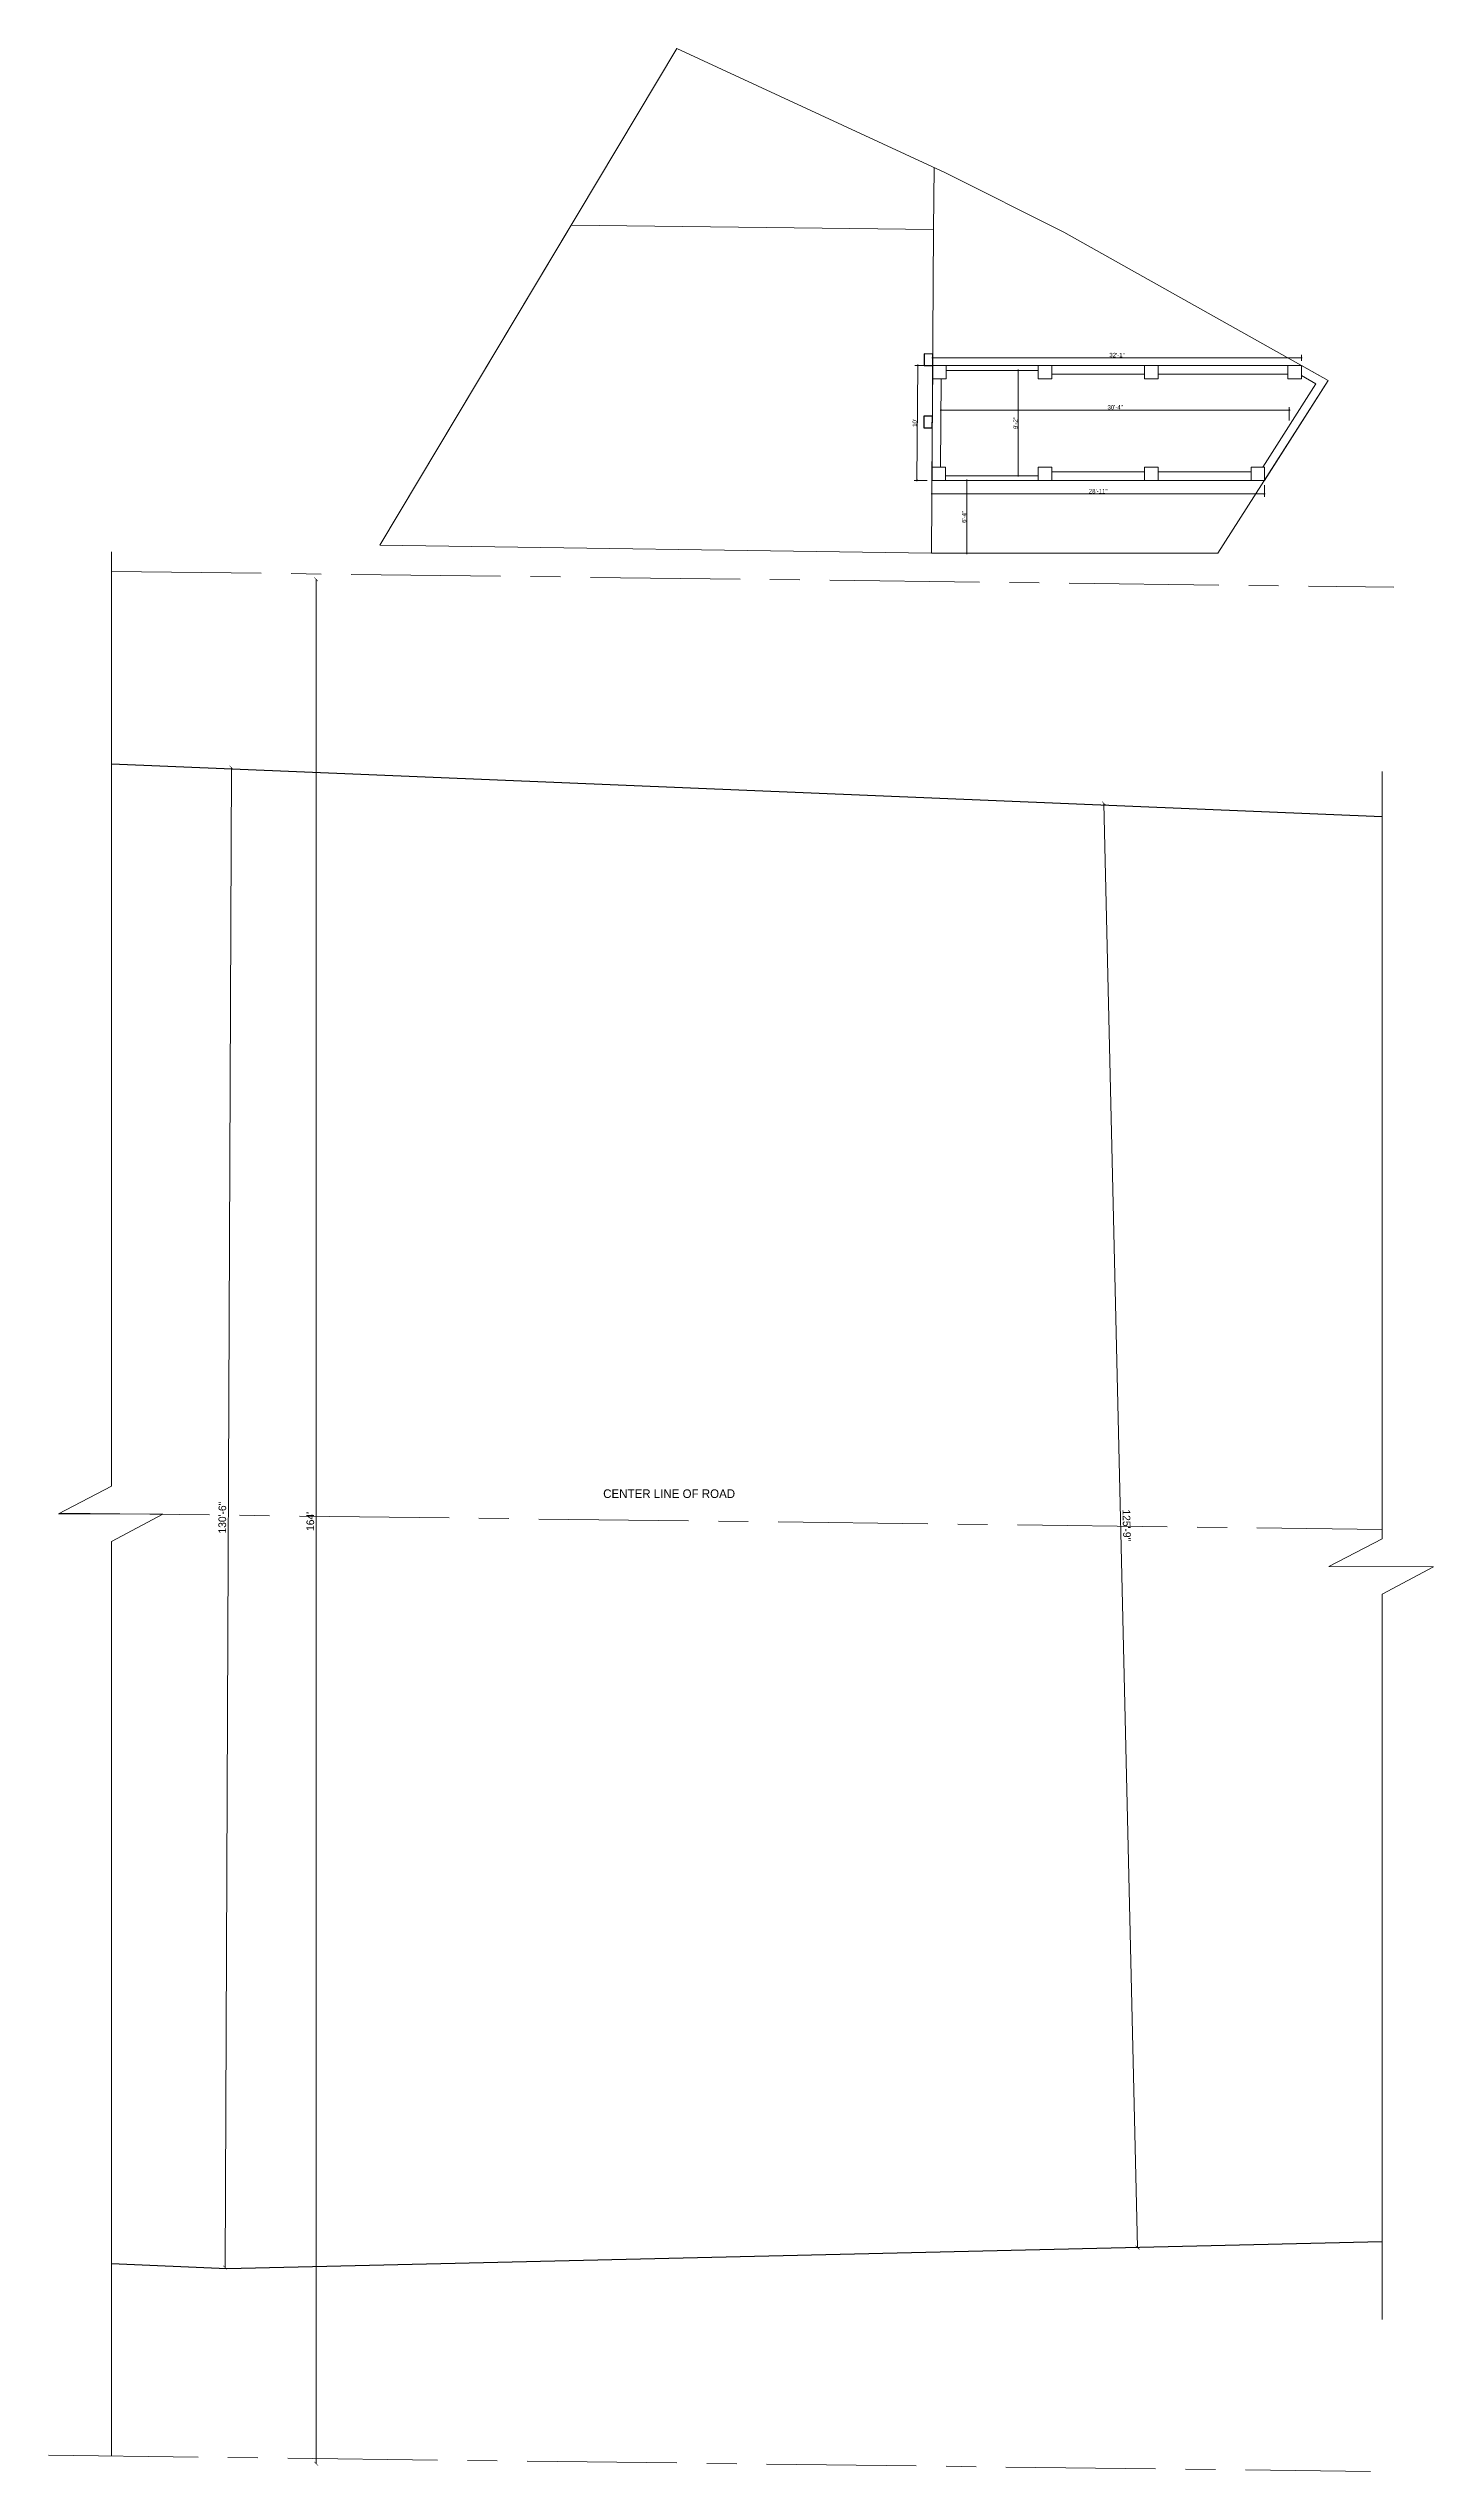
# Model space of a CAD drawing. Header units: inches. Extents: x 72553 to 165130, y 2767 to 9706.
# Drawn here: x 81295 to 82742, y 2767 to 5297 of the extents above; entities that cross this region are included whole.
import ezdxf

# ---------------------------------------------------------------- set-up
doc = ezdxf.new("R2010")
doc.units = ezdxf.units.IN
doc.header["$LTSCALE"] = 5
doc.header["$MEASUREMENT"] = 0
doc.linetypes.add('CENTER', pattern=[2, 1.25, -0.25, 0.25, -0.25])
doc.layers.add('A-WALL', color=7, linetype='Continuous', lineweight=9)
doc.layers.add('DOOR', color=62, linetype='Continuous', lineweight=0)
for name, color, linetype in [('DIM', 5, 'Continuous'), ('TEXT', 6, 'Continuous'), ('WALL', 7, 'Continuous')]:
    doc.layers.add(name, color=color, linetype=linetype)
doc.layers.add('dim line', color=7, linetype='Continuous', lineweight=15, true_color=0xfab2b2)
doc.styles.get("Standard").update_dxf_attribs({"font": 'arial.ttf'})
doc.styles.add('tt', font='stylu.ttf', dxfattribs={"height": 8})
doc.dimstyles.new('Copy(2) of STANDARD', dxfattribs={"dimtxt": 2, "dimasz": 4, "dimexe": 0, "dimexo": 0, "dimgap": 2, "dimtad": 1, "dimdec": 0, "dimzin": 0, "dimdsep": 46, "dimlunit": 3, "dimtxsty": 'tt', "dimblk": 'ARCHTICK', "dimcen": 0.0505, "dimse1": 1, "dimse2": 1, "dimclrd": 5, "dimclre": 5, "dimclrt": 7, "dimadec": 1, "dimazin": 0, "dimtm": 1e-09, "dimtfac": 1, "dimtdec": 0, "dimtofl": 0, "dimtmove": 1, "dimatfit": 3, "dimfxl": 1, "dimtolj": 2, "dimtzin": 0, "dimlwd": 13, "dimarcsym": 0})
doc.dimstyles.new('Standard$0', dxfattribs={"dimtxt": 6, "dimasz": 4, "dimexe": 3, "dimexo": 6, "dimgap": 3, "dimtad": 1, "dimdec": 1, "dimzin": 0, "dimdsep": 46, "dimlunit": 4, "dimtxsty": 'Standard', "dimcen": 0.09, "dimclrd": 6, "dimclre": 6, "dimclrt": 7, "dimadec": 0, "dimazin": 0, "dimtfac": 1, "dimtdec": 1, "dimtix": 1, "dimtofl": 0, "dimtmove": 1, "dimatfit": 3, "dimfxl": 1, "dimtolj": 1, "dimtzin": 0, "dimlwd": 18, "dimlwe": 18, "dimarcsym": 0})

# ---------------------------------------------------------------- blocks, each defined once
blk = doc.blocks.new('_ArchTick')
at = {"color": 0, "linetype": 'ByBlock', "const_width": 0.15}
blk.add_lwpolyline([(-0.5, -0.5), (0.5, 0.5)], dxfattribs=at)
blk = doc.blocks.new('*D1964')
at = {"layer": 'Defpoints', "color": 0, "ltscale": 5, "transparency": 16777216}
for p in [(82030.7, 4742.9), (81574.9, 2775), (82006.5, 2775)]:
    blk.add_point(p, dxfattribs=at)
at = {"layer": 'DIM', "color": 5, "lineweight": 13, "ltscale": 5, "transparency": 16777216}
blk.add_line((81574.9, 4742.9), (81574.9, 2775), dxfattribs=at)
at = {"layer": 'DIM', "color": 5, "lineweight": 13, "ltscale": 5, "transparency": 16777216, "xscale": 4, "yscale": 4, "zscale": 4}
for p, rotation in [((81574.9, 4742.9), 90), ((81574.9, 2775), 270)]:
    blk.add_blockref('_ArchTick', p, dxfattribs=dict(at, rotation=rotation))
at = {"layer": 'DIM', "color": 7, "ltscale": 5, "transparency": 16777216, "insert": (81568.8, 3759), "char_height": 8, "attachment_point": 5, "rotation": 90, "style": 'tt'}
blk.add_mtext("\\A2;164'", dxfattribs=at)
blk = doc.blocks.new('*D1961')
at = {"layer": 'Defpoints', "color": 0, "ltscale": 5, "transparency": 16777216}
for p in [(81457.9, 4546.3, -33.3), (81451.3, 2979.8, 1.5), (81479.8, 2979.7)]:
    blk.add_point(p, dxfattribs=at)
at = {"layer": 'DIM', "color": 5, "lineweight": 13, "ltscale": 5, "transparency": 16777216}
blk.add_line((81486.4, 4546.2), (81479.8, 2979.7), dxfattribs=at)
at = {"layer": 'DIM', "color": 5, "lineweight": 13, "ltscale": 5, "transparency": 16777216, "xscale": 4, "yscale": 4, "zscale": 4}
for p, rotation in [((81486.4, 4546.2), 89.75798331016011), ((81479.8, 2979.7), 269.7579833101601)]:
    blk.add_blockref('_ArchTick', p, dxfattribs=dict(at, rotation=rotation))
at = {"layer": 'DIM', "color": 7, "ltscale": 5, "transparency": 16777216, "insert": (81476.9, 3763), "char_height": 8, "attachment_point": 5, "rotation": 89.758, "style": 'tt'}
blk.add_mtext('\\A2;130\'-6"', dxfattribs=at)
blk = doc.blocks.new('*D1965')
at = {"layer": 'Defpoints', "color": 0, "ltscale": 5, "transparency": 16777216}
for p in [(82374.1, 4508.3, -52.5), (82409.2, 3000.1, 1.5), (82432.6, 3000.7)]:
    blk.add_point(p, dxfattribs=at)
at = {"layer": 'DIM', "color": 5, "lineweight": 13, "ltscale": 5, "transparency": 16777216}
blk.add_line((82397.5, 4508.9), (82432.6, 3000.7), dxfattribs=at)
at = {"layer": 'DIM', "color": 5, "lineweight": 13, "ltscale": 5, "transparency": 16777216, "xscale": 4, "yscale": 4, "zscale": 4}
for p, rotation in [((82397.5, 4508.9), 91.33313824719244), ((82432.6, 3000.7), 271.3331382471924)]:
    blk.add_blockref('_ArchTick', p, dxfattribs=dict(at, rotation=rotation))
at = {"layer": 'DIM', "color": 7, "ltscale": 5, "transparency": 16777216, "insert": (82421.2, 3754.9), "char_height": 8, "attachment_point": 5, "rotation": 271.3331, "style": 'tt'}
blk.add_mtext('\\A2;125\'-9"', dxfattribs=at)
blk = doc.blocks.new('oblique')
at = {"color": 0, "lineweight": -2}
blk.add_line((0.25, 0.25), (-0.25, -0.25), dxfattribs=at)
at = {"layer": 'dim line', "lineweight": 9}
for p, q in [((-0.4375, 0), (0.4375, 0)), ((0, 0.4375), (0, -0.4375))]:
    blk.add_line(p, q, dxfattribs=at)
blk = doc.blocks.new('*D1966')
at = {"layer": 'A-WALL', "color": 47, "lineweight": 0, "ltscale": 5, "transparency": 16777216}
for p, q in [((82217.9, 4841.1), (82217.9, 4829.1)), ((82565.1, 4841.1), (82565.1, 4829.1))]:
    blk.add_line(p, q, dxfattribs=at)
at = {"layer": 'A-WALL', "color": 33, "lineweight": 0, "ltscale": 5, "transparency": 16777216}
blk.add_line((82217.9, 4832.1), (82565.1, 4832.1), dxfattribs=at)
at = {"layer": 'Defpoints', "color": 0, "ltscale": 5, "transparency": 16777216}
for p in [(82217.9, 4846.1), (82565.1, 4846.1), (82565.1, 4832.1)]:
    blk.add_point(p, dxfattribs=at)
at = {"layer": 'A-WALL', "color": 33, "lineweight": 0, "ltscale": 5, "transparency": 16777216, "xscale": 2, "yscale": 2, "zscale": 2, "rotation": 180}
blk.add_blockref('oblique', (82217.9, 4832.1), dxfattribs=at)
at = {"layer": 'A-WALL', "color": 33, "lineweight": 0, "ltscale": 5, "transparency": 16777216, "xscale": 2, "yscale": 2, "zscale": 2}
blk.add_blockref('oblique', (82565.1, 4832.1), dxfattribs=at)
at = {"layer": 'A-WALL', "color": 7, "ltscale": 5, "transparency": 16777216, "insert": (82391.5, 4834.9), "char_height": 4.5, "attachment_point": 5}
blk.add_mtext('\\A1;28\'-11"', dxfattribs=at)
blk = doc.blocks.new('_OBLIQUE')
at = {"color": 0, "linetype": 'ByBlock'}
blk.add_line((-0.5, -0.5), (0.5, 0.5), dxfattribs=at)
blk = doc.blocks.new('*D1967')
at = {"layer": 'A-WALL', "color": 47, "lineweight": 0, "ltscale": 5, "transparency": 16777216}
for p, q in [((82324, 4961.1), (82305, 4961.1)), ((82324, 4851.1), (82305, 4851.1))]:
    blk.add_line(p, q, dxfattribs=at)
at = {"layer": 'A-WALL', "color": 33, "lineweight": 0, "ltscale": 5, "transparency": 16777216}
blk.add_line((82308, 4961.1), (82308, 4851.1), dxfattribs=at)
at = {"layer": 'Defpoints', "color": 0, "ltscale": 5, "transparency": 16777216}
for p in [(82329, 4961.1), (82308, 4851.1), (82329, 4851.1)]:
    blk.add_point(p, dxfattribs=at)
at = {"layer": 'A-WALL', "color": 33, "lineweight": 0, "ltscale": 5, "transparency": 16777216, "xscale": 2, "yscale": 2, "zscale": 2}
for p, rotation in [((82308, 4961.1), 90), ((82308, 4851.1), 270)]:
    blk.add_blockref('oblique', p, dxfattribs=dict(at, rotation=rotation))
at = {"layer": 'A-WALL', "color": 7, "ltscale": 5, "transparency": 16777216, "insert": (82305.2, 4906.1), "char_height": 4.5, "attachment_point": 5, "rotation": 90}
blk.add_mtext('\\A1;9\'-2"', dxfattribs=at)
blk = doc.blocks.new('*D1968')
at = {"layer": 'A-WALL', "color": 47, "lineweight": 0, "ltscale": 5, "transparency": 16777216}
for p, q in [((82227.3, 4911.1), (82227.3, 4922.7)), ((82591.1, 4908.7), (82591.1, 4922.7))]:
    blk.add_line(p, q, dxfattribs=at)
at = {"layer": 'A-WALL', "color": 33, "lineweight": 0, "ltscale": 5, "transparency": 16777216}
blk.add_line((82227.3, 4919.7), (82591.1, 4919.7), dxfattribs=at)
at = {"layer": 'Defpoints', "color": 0, "ltscale": 5, "transparency": 16777216}
for p in [(82591.1, 4919.7), (82227.3, 4906.1), (82591.1, 4903.7)]:
    blk.add_point(p, dxfattribs=at)
at = {"layer": 'A-WALL', "color": 33, "lineweight": 0, "ltscale": 5, "transparency": 16777216, "xscale": 2, "yscale": 2, "zscale": 2, "rotation": 180}
blk.add_blockref('oblique', (82227.3, 4919.7), dxfattribs=at)
at = {"layer": 'A-WALL', "color": 33, "lineweight": 0, "ltscale": 5, "transparency": 16777216, "xscale": 2, "yscale": 2, "zscale": 2}
blk.add_blockref('oblique', (82591.1, 4919.7), dxfattribs=at)
at = {"layer": 'A-WALL', "color": 7, "ltscale": 5, "transparency": 16777216, "insert": (82409.2, 4922.5), "char_height": 4.5, "attachment_point": 5}
blk.add_mtext('\\A1;30\'-4"', dxfattribs=at)
blk = doc.blocks.new('*D1969')
at = {"layer": 'A-WALL', "color": 47, "lineweight": 0, "ltscale": 5, "transparency": 16777216}
for p, q in [((82218.7, 4971.1), (82218.7, 4977.3)), ((82603.7, 4971.1), (82603.7, 4977.3))]:
    blk.add_line(p, q, dxfattribs=at)
at = {"layer": 'A-WALL', "color": 33, "lineweight": 0, "ltscale": 5, "transparency": 16777216}
blk.add_line((82603.7, 4974.3), (82218.7, 4974.3), dxfattribs=at)
at = {"layer": 'Defpoints', "color": 0, "ltscale": 5, "transparency": 16777216}
for p in [(82218.7, 4974.3), (82218.7, 4966.1), (82603.7, 4966.1)]:
    blk.add_point(p, dxfattribs=at)
at = {"layer": 'A-WALL', "color": 33, "lineweight": 0, "ltscale": 5, "transparency": 16777216, "xscale": 2, "yscale": 2, "zscale": 2, "rotation": 180}
blk.add_blockref('oblique', (82218.7, 4974.3), dxfattribs=at)
at = {"layer": 'A-WALL', "color": 33, "lineweight": 0, "ltscale": 5, "transparency": 16777216, "xscale": 2, "yscale": 2, "zscale": 2}
blk.add_blockref('oblique', (82603.7, 4974.3), dxfattribs=at)
at = {"layer": 'A-WALL', "color": 7, "ltscale": 5, "transparency": 16777216, "insert": (82411.2, 4977.1), "char_height": 4.5, "attachment_point": 5}
blk.add_mtext('\\A1;32\'-1"', dxfattribs=at)
blk = doc.blocks.new('*D1970')
at = {"layer": 'A-WALL', "color": 47, "lineweight": 0, "ltscale": 5, "transparency": 16777216}
for p, q in [((82213.7, 4966.1), (82200.1, 4966.2)), ((82212.9, 4846.1), (82199.3, 4846.2))]:
    blk.add_line(p, q, dxfattribs=at)
at = {"layer": 'A-WALL', "color": 33, "lineweight": 0, "ltscale": 5, "transparency": 16777216}
blk.add_line((82203.1, 4966.2), (82202.3, 4846.2), dxfattribs=at)
at = {"layer": 'Defpoints', "color": 0, "ltscale": 5, "transparency": 16777216}
for p in [(82218.7, 4966.1), (82202.3, 4846.2), (82217.9, 4846.1)]:
    blk.add_point(p, dxfattribs=at)
at = {"layer": 'A-WALL', "color": 33, "lineweight": 0, "ltscale": 5, "transparency": 16777216, "xscale": 2, "yscale": 2, "zscale": 2}
for p, rotation in [((82203.1, 4966.2), 89.62590714722784), ((82202.3, 4846.2), 269.6259071472278)]:
    blk.add_blockref('oblique', p, dxfattribs=dict(at, rotation=rotation))
at = {"layer": 'A-WALL', "color": 7, "ltscale": 5, "transparency": 16777216, "insert": (82199.9, 4906.2), "char_height": 4.5, "attachment_point": 5, "rotation": 89.6259}
blk.add_mtext("\\A1;10'", dxfattribs=at)
blk = doc.blocks.new('*D1971')
at = {"layer": 'A-WALL', "color": 47, "lineweight": 0, "ltscale": 5, "transparency": 16777216}
for p, q in [((82237, 4846.1), (82257.3, 4846.1)), ((82237, 4770.1), (82257.3, 4770.1))]:
    blk.add_line(p, q, dxfattribs=at)
at = {"layer": 'A-WALL', "color": 33, "lineweight": 0, "ltscale": 5, "transparency": 16777216}
blk.add_line((82254.3, 4846.1), (82254.3, 4770.1), dxfattribs=at)
at = {"layer": 'Defpoints', "color": 0, "ltscale": 5, "transparency": 16777216}
for p in [(82232, 4846.1, -58.2), (82232, 4770.1, -58.2), (82254.3, 4770.1)]:
    blk.add_point(p, dxfattribs=at)
at = {"layer": 'A-WALL', "color": 33, "lineweight": 0, "ltscale": 5, "transparency": 16777216, "xscale": 2, "yscale": 2, "zscale": 2}
for p, rotation in [((82254.3, 4846.1), 90), ((82254.3, 4770.1), 270)]:
    blk.add_blockref('oblique', p, dxfattribs=dict(at, rotation=rotation))
at = {"layer": 'A-WALL', "color": 7, "ltscale": 5, "transparency": 16777216, "insert": (82251.5, 4808.1), "char_height": 4.5, "attachment_point": 5, "rotation": 90}
blk.add_mtext('\\A1;6\'-4"', dxfattribs=at)

msp = doc.modelspace()

# ---------------------------------------------------------------- linework, layer by layer
for p, q in [((81361.3, 4550.3, -31.3), (82688, 4495.3, -59.1)), ((82688, 3006.6, 1.5), (81481.6, 2978.5, 1.5)), ((81481.6, 2978.5, 1.5), (81361.3, 2983.7, 1.5))]:
    msp.add_line(p, q)
at = {"layer": 'A-WALL', "ltscale": 5}
for p, q in [((82219.6, 5108.1, -58.2), (82220.1, 5173, -58.2)), ((82218.7, 4966.1, -58.2), (82603.7, 4966.1, -58.2)), ((82329, 4961.1), (82232.7, 4961.1)), ((82227.6, 4952.1), (82227, 4860.1)), ((82440, 4957.1), (82343, 4957.1)), ((82589.7, 4957.1), (82454, 4957.1)), ((82563.3, 4860.1), (82618.9, 4947.2)), ((82565.1, 4846.1, -58.2), (82631.6, 4950.4, -58.2)), ((82618.9, 4947.2), (82603.7, 4955.8)), ((82217.9, 4846.1, -58.2), (82565.1, 4846.1, -58.2)), ((82232, 4851.1), (82329, 4851.1)), ((82343, 4855.1), (82440, 4855.1)), ((82454, 4855.1), (82551.1, 4855.1)), ((82217.4, 4770.1, -58.2), (82516.6, 4770.1, -58.2)), ((82217.4, 4770.1, -58.2), (82367, 4770.1, -58.2))]:
    msp.add_line(p, q, dxfattribs=at)
at = {"layer": 'A-WALL', "linetype": 'CENTER', "ltscale": 25}
for p, q in [((81361.3, 4751.1), (82700.1, 4734.6)), ((81307.4, 3767.7), (82688, 3750.7)), ((81295.3, 2783.8), (82675.9, 2766.8))]:
    msp.add_line(p, q, dxfattribs=at)
at = {"layer": 'A-WALL', "ltscale": 5}
for points, elevation in [([(81951.6, 5297.3), (81641.5, 4778.7), (82217.4, 4770.1), (82516.6, 4770.1), (82631.6, 4950.4), (82355.5, 5105.5), (82232.1, 5167.4)], -58.2), ([(82218.7, 4966.1), (82232.7, 4966.1), (82232.7, 4952.1), (82218.7, 4952.1)], -58.2), ([(82329, 4966.1), (82343, 4966.1), (82343, 4952.1), (82329, 4952.1)], -19.4), ([(82218, 4860.1), (82232, 4860.1), (82232, 4846.1), (82218, 4846.1)], -58.2), ([(82329, 4860.1), (82343, 4860.1), (82343, 4846.1), (82329, 4846.1)], -38.8), ([(82440, 4860.1), (82454, 4860.1), (82454, 4846.1), (82440, 4846.1)], -19.4)]:
    msp.add_lwpolyline(points, close=True, dxfattribs=dict(at, elevation=elevation))
for points in [[(82631.6, 4950.4), (82603.7, 4966.1), (82218.7, 4966.1), (82217.9, 4846.1), (82565.1, 4846.1)], [(82440, 4966.1), (82454, 4966.1), (82454, 4952.1), (82440, 4952.1)], [(82589.7, 4966.1), (82603.7, 4966.1), (82603.7, 4952.1), (82589.7, 4952.1)], [(82551.1, 4860.1), (82565.1, 4860.1), (82565.1, 4846.1), (82551.1, 4846.1)]]:
    msp.add_lwpolyline(points, close=True, dxfattribs=at)
at = {"layer": 'A-WALL', "linetype": 'Continuous', "ltscale": 5}
for points, elevation in [([(81361.3, 4771.6), (81361.3, 3795.7), (81305.7, 3766.8), (81414.9, 3766.6), (81361.3, 3737.9), (81361.3, 2783)], -31.3), ([(82688, 4542.2), (82688, 3740.8), (82632.4, 3711.8), (82741.7, 3711.6), (82688, 3683), (82688, 2925.5)], -59.1)]:
    msp.add_lwpolyline(points, dxfattribs=dict(at, elevation=elevation))
at = {"layer": 'DOOR', "lineweight": 13, "elevation": -58.2}
msp.add_lwpolyline([(81641.5, 4778.7), (82217.4, 4770.1), (82219.6, 5108.1), (81841.2, 5112.6)], close=True, dxfattribs=at)
at = {"layer": 'WALL', "color": 2, "linetype": 'ByBlock', "ltscale": 5, "elevation": -58.2}
for points in [[(82209.8, 4978.2), (82209.7, 4966.2), (82218.7, 4966.1), (82218.8, 4978.1)], [(82209.4, 4913.2), (82209.3, 4901.2), (82218.3, 4901.1), (82218.4, 4913.1)]]:
    msp.add_lwpolyline(points, close=True, dxfattribs=at)

# ---------------------------------------------------------------- texts
at = {"layer": 'TEXT', "lineweight": 70, "style": 'tt'}
msp.add_text('CENTER LINE OF ROAD ', height=9, dxfattribs=at).set_placement((81874.6, 3783.5, -58.2))

# ---------------------------------------------------------------- dimensions: what is measured, and where the dimension line sits
at = {"layer": 'A-WALL', "ltscale": 5}
dim = msp.add_aligned_dim(p1=(82218.7, 4966.1), p2=(82217.9, 4846.1), distance=-15.6, dimstyle='Standard$0', override={"dimtxt": 4.5, "dimasz": 2, "dimexo": 5, "dimgap": 0.5, "dimdec": 0, "dimzin": 12, "dimpost": '\\X', "dimblk": 'oblique', "dimcen": 3, "dimclrd": 33, "dimclre": 47, "dimtfac": 0.5, "dimtdec": 0, "dimfxl": 3, "dimlwd": 0, "dimlwe": 0}, dxfattribs=at)
dim.commit()
dim.dimension.update_dxf_attribs({"geometry": '*D1970', "text_midpoint": (82199.9, 4906.2)})
for base, p1, p2, picture, middle in [((82218.7, 4974.3), (82603.7, 4966.1), (82218.7, 4966.1), '*D1969', (82411.2, 4977.1)), ((82591.1, 4919.7), (82227.3, 4906.1), (82591.1, 4903.7), '*D1968', (82409.2, 4922.5)), ((82565.1, 4832.1), (82217.9, 4846.1), (82565.1, 4846.1), '*D1966', (82391.5, 4834.9))]:
    dim = msp.add_linear_dim(base=base, p1=p1, p2=p2, dimstyle='Standard$0', override={"dimtxt": 4.5, "dimasz": 2, "dimexo": 5, "dimgap": 0.5, "dimdec": 0, "dimzin": 12, "dimpost": '\\X', "dimblk": 'oblique', "dimcen": 3, "dimclrd": 33, "dimclre": 47, "dimtfac": 0.5, "dimtdec": 0, "dimfxl": 3, "dimlwd": 0, "dimlwe": 0}, dxfattribs=at)
    dim.commit()
    dim.dimension.update_dxf_attribs({"geometry": picture, "text_midpoint": middle})
for base, p1, p2, picture, middle in [((82308, 4851.1), (82329, 4961.1), (82329, 4851.1), '*D1967', (82305.2, 4906.1)), ((82254.3, 4770.1), (82232, 4846.1, -58.2), (82232, 4770.1, -58.2), '*D1971', (82251.5, 4808.1))]:
    dim = msp.add_linear_dim(base=base, p1=p1, p2=p2, angle=90, dimstyle='Standard$0', override={"dimtxt": 4.5, "dimasz": 2, "dimexo": 5, "dimgap": 0.5, "dimdec": 0, "dimzin": 12, "dimpost": '\\X', "dimblk": 'oblique', "dimcen": 3, "dimclrd": 33, "dimclre": 47, "dimtfac": 0.5, "dimtdec": 0, "dimfxl": 3, "dimlwd": 0, "dimlwe": 0}, dxfattribs=at)
    dim.commit()
    dim.dimension.update_dxf_attribs({"geometry": picture, "text_midpoint": middle})
at = {"layer": 'DIM', "ltscale": 5}
dim = msp.add_linear_dim(base=(81574.9, 2775), p1=(82030.7, 4742.9), p2=(82006.5, 2775), angle=90, dimstyle='Copy(2) of STANDARD', dxfattribs=at)
dim.commit()
dim.dimension.update_dxf_attribs({"geometry": '*D1964', "text_midpoint": (81568.8, 3759)})
for p1, p2, distance, picture, middle in [((81457.8669, 4546.3059, -33.3066), (81451.2501, 2979.8244, 1.516), 28.5295, '*D1961', (81476.9092, 3762.9707)), ((82374.1, 4508.3, -52.5), (82409.2, 3000.1, 1.5), 23.4, '*D1965', (82421.2, 3754.9))]:
    dim = msp.add_aligned_dim(p1=p1, p2=p2, distance=distance, dimstyle='Copy(2) of STANDARD', dxfattribs=at)
    dim.commit()
    dim.dimension.update_dxf_attribs({"geometry": picture, "text_midpoint": middle})

doc.saveas('drawing.dxf')
